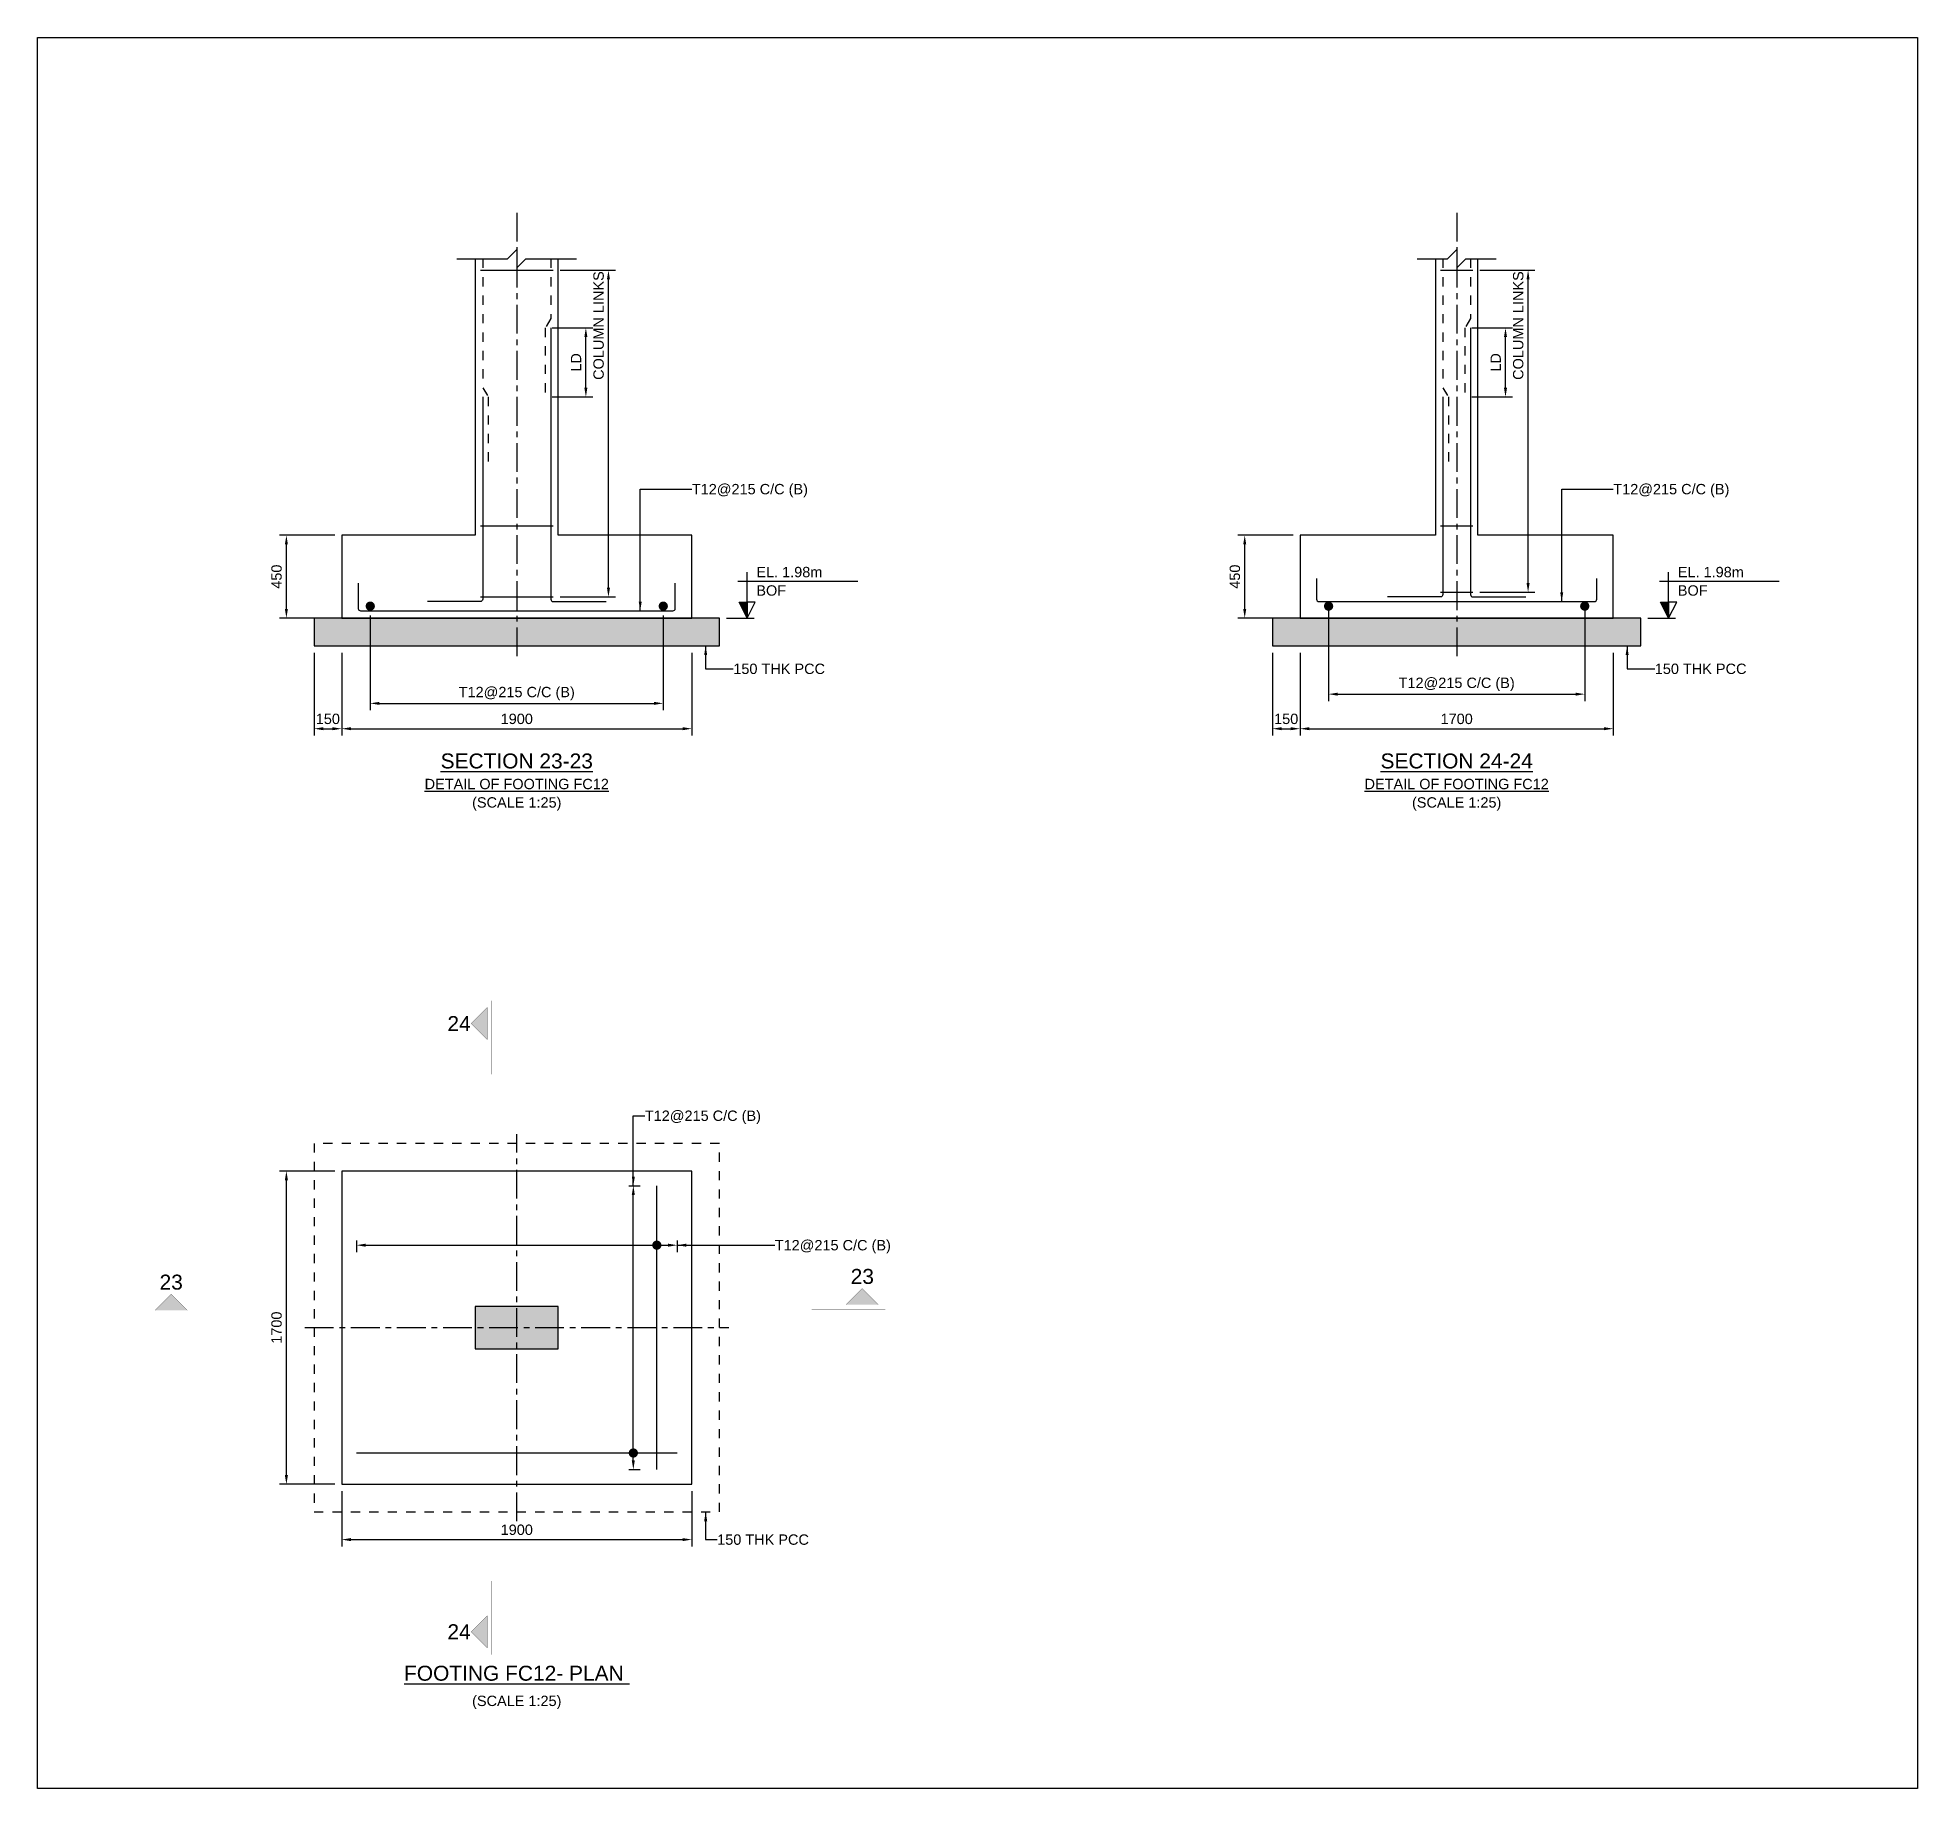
# Model space of a CAD drawing. Header units: inches. Extents: x -5500 to 172521, y -181100 to 5500.
# Drawn here: x 131721 to 172521, y -181100 to -143100 of the extents above; entities that cross this region are included whole.
import ezdxf
from ezdxf.enums import TextEntityAlignment as Align

# ---------------------------------------------------------------- set-up
doc = ezdxf.new("R2010")
doc.units = ezdxf.units.IN
doc.header["$LTSCALE"] = 1000
doc.header["$MEASUREMENT"] = 0
doc.linetypes.add('Cline', pattern=[1, 0.625, -0.125, 0.125, -0.125])
doc.linetypes.add('Dashed', pattern=[0.6, 0.2, -0.2, 0.2])
for name, color, linetype in [('Center Line', 1, 'Continuous'), ('Column', 2, 'Continuous'), ('Concrete Line', 2, 'Continuous'), ('Dim', 31, 'Continuous'), ('Footing', 4, 'Continuous'), ('Labels', 4, 'Continuous'), ('PCC', 5, 'Continuous'), ('Reinforcement', 4, 'Continuous'), ('Section Mark', 5, 'Continuous'), ('Solid', 25, 'Continuous'), ('Text', 31, 'Continuous')]:
    doc.layers.add(name, color=color, linetype=linetype)
doc.styles.add('SC-FTG1', font='SansSerif')
doc.styles.add('SC-FTG2', font='SansSerif')
doc.dimstyles.new('RccFooting', dxfattribs={"dimtxt": 225, "dimasz": 200, "dimexe": 150, "dimexo": 150, "dimgap": 100, "dimtad": 1, "dimtoh": 1, "dimdec": 4, "dimlfac": 0.25, "dimzin": 0, "dimdsep": 46, "dimtxsty": 'SC-FTG2', "dimcen": 0.09, "dimclrd": 8, "dimclre": 8, "dimclrt": 31, "dimadec": 0, "dimazin": 0, "dimtfac": 1, "dimtdec": 0, "dimtix": 1, "dimtofl": 0, "dimtmove": 0, "dimatfit": 3, "dimfxl": 1, "dimtolj": 1, "dimtzin": 0, "dimarcsym": 0})

msp = doc.modelspace()

# ---------------------------------------------------------------- texts
at = {"layer": 'Dim', "style": 'SC-FTG2'}
for s, p in [('T12@215 C/C (B)', (145921, -152900)), ('T12@215 C/C (B)', (165921, -152900)), ('150 THK PCC', (146821, -156800)), ('150 THK PCC', (166821, -156800)), ('150 THK PCC', (146471, -175700))]:
    msp.add_text(s, height=225, dxfattribs=at).set_placement(p, align=Align.MIDDLE_LEFT)
at = {"layer": 'Labels', "style": 'SC-FTG1'}
for s, p in [('%%USECTION 23-23', (142121, -158800)), ('%%USECTION 24-24', (162521, -158800)), ('%%uFOOTING FC12- PLAN ', (142121, -178600))]:
    msp.add_text(s, height=325, dxfattribs=at).set_placement(p, align=Align.MIDDLE_CENTER)
at = {"layer": 'Section Mark', "style": 'SC-FTG1'}
for s, p in [('24', (140868.5, -164500)), ('23', (134621, -170111.5)), ('23', (149621, -169987.5)), ('24', (140868.5, -177700))]:
    msp.add_text(s, height=325, dxfattribs=at).set_placement(p, align=Align.MIDDLE_CENTER)
at = {"layer": 'Text'}
for s, style, p in [('EL. 1.98m', 'SC-FTG2', (147321, -154700)), ('EL. 1.98m', 'SC-FTG2', (167321, -154700)), ('BOF', 'SC-FTG2', (147321, -155100)), ('BOF', 'SC-FTG2', (167321, -155100)), ('T12@215 C/C (B)', 'SC-FTG1', (144901, -166500)), ('T12@215 C/C (B)', 'SC-FTG1', (147721, -169310))]:
    msp.add_text(s, height=225, dxfattribs=dict(at, style=style)).set_placement(p, align=Align.MIDDLE_LEFT)
at = {"layer": 'Text', "style": 'SC-FTG1'}
for s, p in [('%%UDETAIL OF FOOTING FC12', (142121, -159300)), ('%%UDETAIL OF FOOTING FC12', (162521, -159300)), ('(SCALE 1:25)', (142121, -159700)), ('(SCALE 1:25)', (162521, -159700)), ('(SCALE 1:25)', (142121, -179200))]:
    msp.add_text(s, height=225, dxfattribs=at).set_placement(p, align=Align.MIDDLE_CENTER)

# ---------------------------------------------------------------- blocks, each defined once
blk = doc.blocks.new('*D207')
at = {"color": 8, "linetype": 'ByBlock', "lineweight": -2}
for p, q in [((138321, -174650), (138321, -175850)), ((145921, -174650), (145921, -175850)), ((138521, -175700), (145721, -175700))]:
    blk.add_line(p, q, dxfattribs=at)
at = {"color": 8}
for points in [[(138321, -175700), (138521, -175667), (138521, -175733)], [(145921, -175700), (145721, -175733), (145721, -175667)]]:
    blk.add_solid(points, dxfattribs=at)
at = {"layer": 'Defpoints', "color": 31}
for p in [(138321, -174500), (145921, -174500), (138321, -175700)]:
    blk.add_point(p, dxfattribs=at)
at = {"color": 31, "insert": (142121, -175488), "char_height": 225, "attachment_point": 5, "style": 'SC-FTG2'}
blk.add_mtext('\\A1;1900', dxfattribs=at)
blk = doc.blocks.new('*D208')
at = {"color": 8, "linetype": 'ByBlock', "lineweight": -2}
for p, q in [((138171, -167700), (136971, -167700)), ((137121, -174300), (137121, -167900)), ((138171, -174500), (136971, -174500))]:
    blk.add_line(p, q, dxfattribs=at)
at = {"color": 8}
for points in [[(137121, -167700), (137154, -167900), (137088, -167900)], [(137121, -174500), (137088, -174300), (137154, -174300)]]:
    blk.add_solid(points, dxfattribs=at)
at = {"layer": 'Defpoints', "color": 31}
for p in [(138321, -167700), (137121, -174500), (138321, -174500)]:
    blk.add_point(p, dxfattribs=at)
at = {"color": 31, "insert": (136908, -171100), "char_height": 225, "attachment_point": 5, "rotation": 90, "style": 'SC-FTG2'}
blk.add_mtext('\\A1;1700', dxfattribs=at)
blk = doc.blocks.new('*D209')
at = {"color": 8, "linetype": 'ByBlock', "lineweight": -2}
for p, q in [((144551, -168020), (144801, -168020)), ((144651, -173980), (144651, -168220)), ((144551, -174180), (144801, -174180))]:
    blk.add_line(p, q, dxfattribs=at)
at = {"color": 8}
for points in [[(144651, -168020), (144684, -168220), (144618, -168220)], [(144651, -174180), (144618, -173980), (144684, -173980)]]:
    blk.add_solid(points, dxfattribs=at)
at = {"layer": 'Defpoints', "color": 31}
for p in [(144401, -168020), (144401, -174180), (144651, -174180)]:
    blk.add_point(p, dxfattribs=at)
blk = doc.blocks.new('*D210')
at = {"color": 8, "linetype": 'ByBlock', "lineweight": -2}
for p, q in [((138641, -169210), (138641, -169460)), ((138841, -169310), (145401, -169310)), ((145601, -169210), (145601, -169460))]:
    blk.add_line(p, q, dxfattribs=at)
at = {"color": 8}
for points in [[(138641, -169310), (138841, -169277), (138841, -169343)], [(145601, -169310), (145401, -169343), (145401, -169277)]]:
    blk.add_solid(points, dxfattribs=at)
at = {"layer": 'Defpoints', "color": 31}
for p in [(138641, -169060), (138641, -169310), (145601, -169060)]:
    blk.add_point(p, dxfattribs=at)
blk = doc.blocks.new('*D211')
at = {"color": 8, "linetype": 'ByBlock', "lineweight": -2}
for p, q in [((137721, -156450), (137721, -158250)), ((138321, -156450), (138321, -158250)), ((137921, -158100), (138121, -158100))]:
    blk.add_line(p, q, dxfattribs=at)
at = {"color": 8}
for points in [[(137721, -158100), (137921, -158067), (137921, -158133)], [(138321, -158100), (138121, -158133), (138121, -158067)]]:
    blk.add_solid(points, dxfattribs=at)
at = {"layer": 'Defpoints', "color": 31}
for p in [(137721, -156300), (138321, -156300), (137721, -158100)]:
    blk.add_point(p, dxfattribs=at)
at = {"color": 31, "insert": (138021, -157888), "char_height": 225, "attachment_point": 5, "style": 'SC-FTG2'}
blk.add_mtext('\\A1;150', dxfattribs=at)
blk = doc.blocks.new('*D212')
at = {"color": 8, "linetype": 'ByBlock', "lineweight": -2}
for p, q in [((138321, -156450), (138321, -158250)), ((145921, -156450), (145921, -158250)), ((138521, -158100), (145721, -158100))]:
    blk.add_line(p, q, dxfattribs=at)
at = {"color": 8}
for points in [[(138321, -158100), (138521, -158067), (138521, -158133)], [(145921, -158100), (145721, -158133), (145721, -158067)]]:
    blk.add_solid(points, dxfattribs=at)
at = {"layer": 'Defpoints', "color": 31}
for p in [(138321, -156300), (145921, -156300), (138321, -158100)]:
    blk.add_point(p, dxfattribs=at)
at = {"color": 31, "insert": (142121, -157888), "char_height": 225, "attachment_point": 5, "style": 'SC-FTG2'}
blk.add_mtext('\\A1;1900', dxfattribs=at)
blk = doc.blocks.new('*D213')
at = {"color": 8, "linetype": 'ByBlock', "lineweight": -2}
for p, q in [((138171, -153900), (136971, -153900)), ((137121, -155500), (137121, -154100)), ((138171, -155700), (136971, -155700))]:
    blk.add_line(p, q, dxfattribs=at)
at = {"color": 8}
for points in [[(137121, -153900), (137154, -154100), (137088, -154100)], [(137121, -155700), (137088, -155500), (137154, -155500)]]:
    blk.add_solid(points, dxfattribs=at)
at = {"layer": 'Defpoints', "color": 31}
for p in [(138321, -153900), (137121, -155700), (138321, -155700)]:
    blk.add_point(p, dxfattribs=at)
at = {"color": 31, "insert": (136908, -154800), "char_height": 225, "attachment_point": 5, "rotation": 90, "style": 'SC-FTG2'}
blk.add_mtext('\\A1;450', dxfattribs=at)
blk = doc.blocks.new('*D214')
at = {"color": 8, "linetype": 'ByBlock', "lineweight": -2}
for p, q in [((138941, -155640), (138941, -157700)), ((145301, -155640), (145301, -157700)), ((139141, -157550), (145101, -157550))]:
    blk.add_line(p, q, dxfattribs=at)
at = {"color": 8}
for points in [[(138941, -157550), (139141, -157517), (139141, -157583)], [(145301, -157550), (145101, -157583), (145101, -157517)]]:
    blk.add_solid(points, dxfattribs=at)
at = {"layer": 'Defpoints', "color": 31}
for p in [(138941, -155490), (145301, -155490), (138941, -157550)]:
    blk.add_point(p, dxfattribs=at)
at = {"color": 31, "insert": (142121, -157338), "char_height": 225, "attachment_point": 5, "style": 'SC-FTG2'}
blk.add_mtext('\\A1;T12@215 C/C (B)', dxfattribs=at)
blk = doc.blocks.new('*D215')
at = {"color": 8, "linetype": 'ByBlock', "lineweight": -2}
for p, q in [((142891, -149400), (143771, -149400)), ((143621, -150700), (143621, -149600)), ((142891, -150900), (143771, -150900))]:
    blk.add_line(p, q, dxfattribs=at)
at = {"color": 8}
for points in [[(143621, -149400), (143654, -149600), (143588, -149600)], [(143621, -150900), (143588, -150700), (143654, -150700)]]:
    blk.add_solid(points, dxfattribs=at)
at = {"layer": 'Defpoints', "color": 31}
for p in [(142741, -149400), (142741, -150900), (143621, -150900)]:
    blk.add_point(p, dxfattribs=at)
at = {"color": 31, "insert": (143408, -150150), "char_height": 225, "attachment_point": 5, "rotation": 90, "style": 'SC-FTG2'}
blk.add_mtext('\\A1;LD', dxfattribs=at)
blk = doc.blocks.new('*D216')
at = {"color": 8, "linetype": 'ByBlock', "lineweight": -2}
for p, q in [((143061, -148150), (144261, -148150)), ((144111, -155040), (144111, -148350)), ((143061, -155240), (144261, -155240))]:
    blk.add_line(p, q, dxfattribs=at)
at = {"color": 8}
for points in [[(144111, -148150), (144144, -148350), (144078, -148350)], [(144111, -155240), (144078, -155040), (144144, -155040)]]:
    blk.add_solid(points, dxfattribs=at)
at = {"layer": 'Defpoints', "color": 31}
for p in [(142911, -148150), (142911, -155240), (144111, -155240)]:
    blk.add_point(p, dxfattribs=at)
at = {"color": 31, "insert": (143898, -149350), "char_height": 225, "attachment_point": 5, "rotation": 90, "style": 'SC-FTG2'}
blk.add_mtext('\\A1;COLUMN LINKS', dxfattribs=at)
blk = doc.blocks.new('*D217')
at = {"color": 8, "linetype": 'ByBlock', "lineweight": -2}
for p, q in [((158521, -156450), (158521, -158250)), ((159121, -156450), (159121, -158250)), ((158721, -158100), (158921, -158100))]:
    blk.add_line(p, q, dxfattribs=at)
at = {"color": 8}
for points in [[(158521, -158100), (158721, -158067), (158721, -158133)], [(159121, -158100), (158921, -158133), (158921, -158067)]]:
    blk.add_solid(points, dxfattribs=at)
at = {"layer": 'Defpoints', "color": 31}
for p in [(158521, -156300), (159121, -156300), (158521, -158100)]:
    blk.add_point(p, dxfattribs=at)
at = {"color": 31, "insert": (158821, -157888), "char_height": 225, "attachment_point": 5, "style": 'SC-FTG2'}
blk.add_mtext('\\A1;150', dxfattribs=at)
blk = doc.blocks.new('*D218')
at = {"color": 8, "linetype": 'ByBlock', "lineweight": -2}
for p, q in [((159121, -156450), (159121, -158250)), ((165921, -156450), (165921, -158250)), ((159321, -158100), (165721, -158100))]:
    blk.add_line(p, q, dxfattribs=at)
at = {"color": 8}
for points in [[(159121, -158100), (159321, -158067), (159321, -158133)], [(165921, -158100), (165721, -158133), (165721, -158067)]]:
    blk.add_solid(points, dxfattribs=at)
at = {"layer": 'Defpoints', "color": 31}
for p in [(159121, -156300), (165921, -156300), (159121, -158100)]:
    blk.add_point(p, dxfattribs=at)
at = {"color": 31, "insert": (162521, -157888), "char_height": 225, "attachment_point": 5, "style": 'SC-FTG2'}
blk.add_mtext('\\A1;1700', dxfattribs=at)
blk = doc.blocks.new('*D219')
at = {"color": 8, "linetype": 'ByBlock', "lineweight": -2}
for p, q in [((158971, -153900), (157771, -153900)), ((157921, -155500), (157921, -154100)), ((158971, -155700), (157771, -155700))]:
    blk.add_line(p, q, dxfattribs=at)
at = {"color": 8}
for points in [[(157921, -153900), (157954, -154100), (157888, -154100)], [(157921, -155700), (157888, -155500), (157954, -155500)]]:
    blk.add_solid(points, dxfattribs=at)
at = {"layer": 'Defpoints', "color": 31}
for p in [(159121, -153900), (157921, -155700), (159121, -155700)]:
    blk.add_point(p, dxfattribs=at)
at = {"color": 31, "insert": (157708, -154800), "char_height": 225, "attachment_point": 5, "rotation": 90, "style": 'SC-FTG2'}
blk.add_mtext('\\A1;450', dxfattribs=at)
blk = doc.blocks.new('*D220')
at = {"color": 8, "linetype": 'ByBlock', "lineweight": -2}
for p, q in [((159741, -155440), (159741, -157500)), ((165301, -155440), (165301, -157500)), ((159941, -157350), (165101, -157350))]:
    blk.add_line(p, q, dxfattribs=at)
at = {"color": 8}
for points in [[(159741, -157350), (159941, -157317), (159941, -157383)], [(165301, -157350), (165101, -157383), (165101, -157317)]]:
    blk.add_solid(points, dxfattribs=at)
at = {"layer": 'Defpoints', "color": 31}
for p in [(159741, -155290), (165301, -155290), (159741, -157350)]:
    blk.add_point(p, dxfattribs=at)
at = {"color": 31, "insert": (162521, -157138), "char_height": 225, "attachment_point": 5, "style": 'SC-FTG2'}
blk.add_mtext('\\A1;T12@215 C/C (B)', dxfattribs=at)
blk = doc.blocks.new('*D221')
at = {"color": 8, "linetype": 'ByBlock', "lineweight": -2}
for p, q in [((162851, -149400), (163731, -149400)), ((163581, -150700), (163581, -149600)), ((162851, -150900), (163731, -150900))]:
    blk.add_line(p, q, dxfattribs=at)
at = {"color": 8}
for points in [[(163581, -149400), (163614, -149600), (163548, -149600)], [(163581, -150900), (163548, -150700), (163614, -150700)]]:
    blk.add_solid(points, dxfattribs=at)
at = {"layer": 'Defpoints', "color": 31}
for p in [(162701, -149400), (162701, -150900), (163581, -150900)]:
    blk.add_point(p, dxfattribs=at)
at = {"color": 31, "insert": (163368, -150150), "char_height": 225, "attachment_point": 5, "rotation": 90, "style": 'SC-FTG2'}
blk.add_mtext('\\A1;LD', dxfattribs=at)
blk = doc.blocks.new('*D222')
at = {"color": 8, "linetype": 'ByBlock', "lineweight": -2}
for p, q in [((163021, -148150), (164221, -148150)), ((164071, -154940), (164071, -148350)), ((163021, -155140), (164221, -155140))]:
    blk.add_line(p, q, dxfattribs=at)
at = {"color": 8}
for points in [[(164071, -148150), (164104, -148350), (164038, -148350)], [(164071, -155140), (164038, -154940), (164104, -154940)]]:
    blk.add_solid(points, dxfattribs=at)
at = {"layer": 'Defpoints', "color": 31}
for p in [(162871, -148150), (162871, -155140), (164071, -155140)]:
    blk.add_point(p, dxfattribs=at)
at = {"color": 31, "insert": (163858, -149350), "char_height": 225, "attachment_point": 5, "rotation": 90, "style": 'SC-FTG2'}
blk.add_mtext('\\A1;COLUMN LINKS', dxfattribs=at)

# ---------------------------------------------------------------- dimensions: what is measured, and where the dimension line sits
at = {"layer": 'Dim'}
for base, p1, p2, angle, text, picture, middle in [((144111, -148150), (142911, -155240), (142911, -148150), 90, 'COLUMN LINKS', '*D216', (144111, -149350)), ((164071, -148150), (162871, -155140), (162871, -148150), 90, 'COLUMN LINKS', '*D222', (164071, -149350)), ((143621, -149400), (142741, -150900), (142741, -149400), 90, 'LD', '*D215', (143621, -150150)), ((163581, -149400), (162701, -150900), (162701, -149400), 90, 'LD', '*D221', (163581, -150150)), ((144651, -168020), (144401, -174180), (144401, -168020), 90, ' ', '*D209', (144651, -172520)), ((145601, -169310), (138641, -169060), (145601, -169060), 0, ' ', '*D210', (143861, -169310))]:
    dim = msp.add_linear_dim(base=base, p1=p1, p2=p2, angle=angle, text=text, dimstyle='RccFooting', override={"dimjust": 0}, dxfattribs=at)
    dim.commit()
    dim.dimension.update_dxf_attribs({"geometry": picture, "text_midpoint": middle, "dimtype": 129})
for p1, p2, distance, text, picture, middle in [((138321, -155700), (138321, -153900), 1200, '450', '*D213', (137121, -154800)), ((159121, -155700), (159121, -153900), 1200, '450', '*D219', (157921, -154800)), ((159741, -155290), (165301, -155290), -2060, 'T12@215 C/C (B)', '*D220', (162521, -157350)), ((138941, -155490), (145301, -155490), -2060, 'T12@215 C/C (B)', '*D214', (142121, -157550)), ((137721, -156300), (138321, -156300), -1800, '150', '*D211', (138021, -158100)), ((138321, -156300), (145921, -156300), -1800, '1900', '*D212', (142121, -158100)), ((158521, -156300), (159121, -156300), -1800, '150', '*D217', (158821, -158100)), ((159121, -156300), (165921, -156300), -1800, '1700', '*D218', (162521, -158100)), ((138321, -174500), (138321, -167700), 1200, '1700', '*D208', (137121, -171100)), ((138321, -174500), (145921, -174500), -1200, '1900', '*D207', (142121, -175700))]:
    dim = msp.add_aligned_dim(p1=p1, p2=p2, distance=distance, text=text, dimstyle='RccFooting', dxfattribs=at)
    dim.commit()
    dim.dimension.update_dxf_attribs({"geometry": picture, "text_midpoint": middle})

# ---------------------------------------------------------------- hatches: boundary and pattern name
at = {"layer": 'Solid'}
for points in [[(147121, -155700), (146946, -155350), (147121, -155350)], [(167121, -155700), (166946, -155350), (167121, -155350)], [(137721, -156300), (146521, -156300), (146521, -155700), (137721, -155700)], [(158521, -156300), (166521, -156300), (166521, -155700), (158521, -155700)], [(141481, -164150), (141131, -164500), (141481, -164850), (141481, -164150)], [(134271, -170724), (134621, -170374), (134971, -170724), (134271, -170724)], [(149971, -170600), (149621, -170250), (149271, -170600), (149971, -170600)], [(141221, -171560), (143021, -171560), (143021, -170640), (141221, -170640)], [(141481, -178050), (141131, -177700), (141481, -177350), (141481, -178050)]]:
    msp.add_hatch(color=256, dxfattribs=at).paths.add_polyline_path(points, flags=0)

# ---------------------------------------------------------------- linework, layer by layer
msp.add_lwpolyline([(131721, -181100), (131721, -143100), (172521, -143100), (172521, -181100), (131721, -181100)])
at = {"layer": 'Center Line', "linetype": 'Cline'}
for points in [[(142121, -146900), (142121, -156600)], [(162521, -146900), (162521, -156600)], [(142121, -175300), (142121, -166900)], [(137521, -171100), (146721, -171100)]]:
    msp.add_lwpolyline(points, dxfattribs=at)
at = {"layer": 'Column'}
msp.add_lwpolyline([(141221, -171560), (143021, -171560), (143021, -170640), (141221, -170640), (141221, -171560)], dxfattribs=at)
at = {"layer": 'Concrete Line'}
for points in [[(141221, -147900), (141221, -153900), (138321, -153900), (138321, -155700), (145921, -155700), (145921, -153900), (143021, -153900), (143021, -147900)], [(140821, -147900), (141921, -147900), (142121, -147700), (142121, -148100), (142321, -147900), (143421, -147900)], [(162061, -147900), (162061, -153900), (159121, -153900), (159121, -155700), (165921, -155700), (165921, -153900), (162981, -153900), (162981, -147900)], [(161661, -147900), (162321, -147900), (162521, -147700), (162521, -148100), (162721, -147900), (163381, -147900)]]:
    msp.add_lwpolyline(points, dxfattribs=at)
at = {"layer": 'Dim', "color": 8, "const_width": 100}
for points in [[(145111, -169310, 1), (145211, -169310, 1)], [(144601, -173820, 1), (144701, -173820, 1)]]:
    msp.add_lwpolyline(points, format="xyb", close=True, dxfattribs=at)
at = {"layer": 'Footing'}
msp.add_lwpolyline([(138321, -174500), (145921, -174500), (145921, -167700), (138321, -167700), (138321, -174500)], dxfattribs=at)
at = {"layer": 'PCC'}
for points in [[(137721, -156300), (146521, -156300), (146521, -155700), (137721, -155700), (137721, -156300)], [(158521, -156300), (166521, -156300), (166521, -155700), (158521, -155700), (158521, -156300)]]:
    msp.add_lwpolyline(points, dxfattribs=at)
at = {"layer": 'PCC', "linetype": 'Dashed'}
msp.add_lwpolyline([(137721, -175100), (146521, -175100), (146521, -167100), (137721, -167100), (137721, -175100)], dxfattribs=at)
at = {"layer": 'Reinforcement', "linetype": 'Dashed'}
for points in [[(141381, -147900), (141381, -150700), (141501, -150900), (141501, -152400)], [(142861, -147900), (142861, -149200), (142741, -149400), (142741, -150900)], [(162221, -147900), (162221, -150700), (162341, -150900), (162341, -152400)], [(162821, -147900), (162821, -149200), (162701, -149400), (162701, -150900)]]:
    msp.add_lwpolyline(points, dxfattribs=at)
at = {"layer": 'Reinforcement'}
for points in [[(141331, -148150), (142911, -148150)], [(162171, -148150), (162871, -148150)], [(141331, -153700), (142911, -153700)], [(162171, -153700), (162871, -153700)], [(141331, -155240), (142911, -155240)], [(162171, -155140), (162871, -155140)], [(145161, -174180), (145161, -168020)], [(138641, -173820), (145601, -173820)]]:
    msp.add_lwpolyline(points, dxfattribs=at)
for points in [[(142861, -149400), (142861, -155290, 0.4), (142911, -155340), (144061, -155340, 0.4), (144061, -155340), (144061, -155340)], [(162821, -149400), (162821, -155190, 0.4), (162871, -155240), (164021, -155240, 0.4), (164021, -155240), (164021, -155240)], [(141381, -150900), (141381, -155290, -0.4), (141331, -155340), (140181, -155340, 0.4), (140181, -155340), (140181, -155340)], [(162221, -150900), (162221, -155190, -0.4), (162171, -155240), (161021, -155240, 0.4), (161021, -155240), (161021, -155240)], [(138681, -154940), (138681, -155490, 0.4), (138731, -155540), (145511, -155540, 0.4), (145561, -155490), (145561, -154940)], [(159481, -154840), (159481, -155290, 0.4), (159531, -155340), (165511, -155340, 0.4), (165561, -155290), (165561, -154840)]]:
    msp.add_lwpolyline(points, format="xyb", dxfattribs=at)
at = {"layer": 'Reinforcement', "const_width": 100}
for points in [[(138891, -155440, 1), (138991, -155440, 1)], [(145251, -155440, 1), (145351, -155440, 1)], [(159691, -155440, 1), (159791, -155440, 1)], [(165251, -155440, 1), (165351, -155440, 1)]]:
    msp.add_lwpolyline(points, format="xyb", close=True, dxfattribs=at)
at = {"layer": 'Section Mark'}
for p, q in [((146671, -155700), (147271, -155700)), ((166671, -155700), (167271, -155700))]:
    msp.add_line(p, q, dxfattribs=at)
for points in [[(146921, -154900), (149521, -154900)], [(147121, -155700), (147121, -154700)], [(166921, -154900), (169521, -154900)], [(167121, -155700), (167121, -154700)], [(147121, -155700), (146946, -155350), (147121, -155350), (147121, -155700)], [(147121, -155700), (147296, -155350), (147121, -155350), (147121, -155700)], [(167121, -155700), (166946, -155350), (167121, -155350), (167121, -155700)], [(167121, -155700), (167296, -155350), (167121, -155350), (167121, -155700)]]:
    msp.add_lwpolyline(points, dxfattribs=at)
at = {"layer": 'Section Mark', "const_width": 5}
for points in [[(141581, -165600), (141581, -164000)], [(141481, -164150), (141131, -164500), (141481, -164850), (141481, -164150)], [(134271, -170724), (134621, -170374), (134971, -170724), (134271, -170724)], [(149971, -170600), (149621, -170250), (149271, -170600), (149971, -170600)], [(135721, -170824), (134121, -170824)], [(148521, -170700), (150121, -170700)], [(141581, -176600), (141581, -178200)], [(141481, -178050), (141131, -177700), (141481, -177350), (141481, -178050)]]:
    msp.add_lwpolyline(points, dxfattribs=at)

msp.set_redraw_order([(e.dxf.handle, doc.entitydb.next_handle()) for e in msp.query("TEXT MTEXT ATTDEF DIMENSION ARC_DIMENSION")])  # texts and dimensions are drawn at this point

# ---------------------------------------------------------------- leaders
at = {"layer": 'Dim', "color": 8}
for points in [[(144801, -155540), (144801, -152900), (145921, -152900)], [(164801, -155340), (164801, -152900), (165921, -152900)], [(146221, -156300), (146221, -156800), (146821, -156800)], [(166221, -156300), (166221, -156800), (166821, -156800)], [(144651, -168020), (144651, -166500), (144901, -166500)], [(145601, -169310), (147721, -169310), (147721, -169310)], [(146221, -175100), (146221, -175700), (146471, -175700)]]:
    msp.add_leader(points, dimstyle='RccFooting', dxfattribs=at)

doc.saveas('drawing.dxf')
